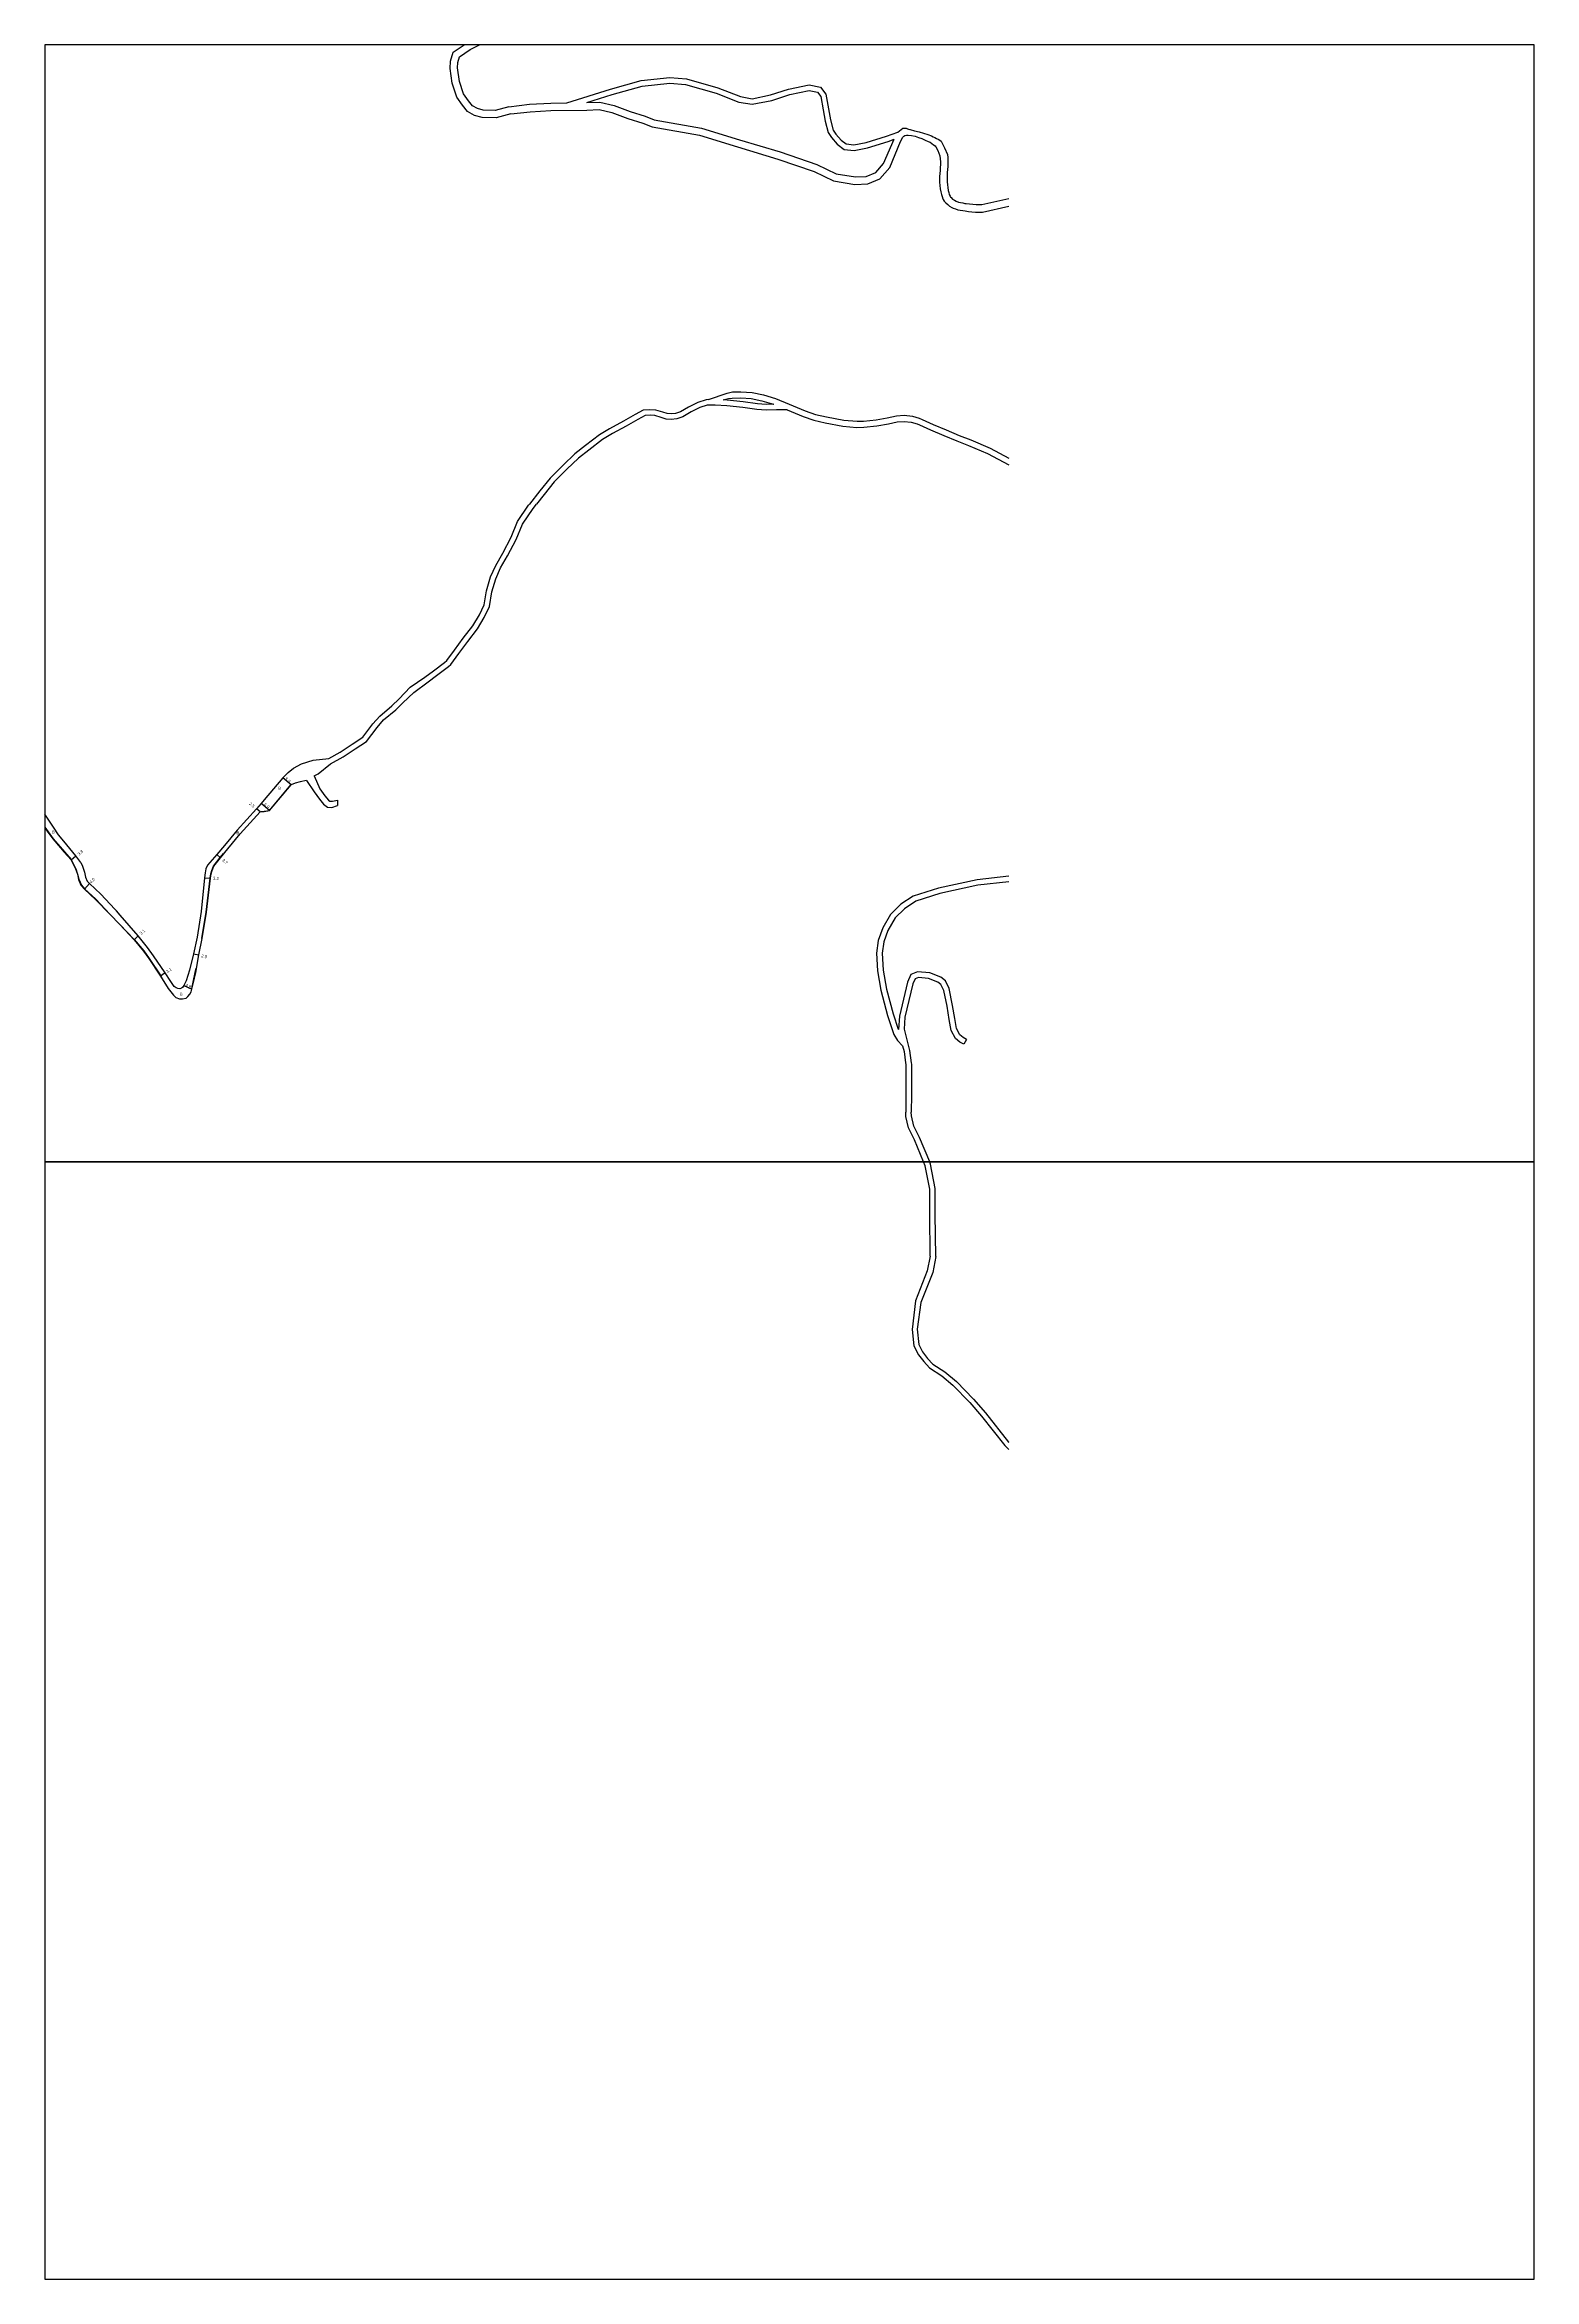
# Model space of a CAD drawing. Header units: metres. Extents: x -24000 to -21600, y -87000 to -84000.
# Drawn here: x -22400 to -21600, y -85200 to -84000 of the extents above; entities that cross this region are included whole.
import ezdxf

# ---------------------------------------------------------------- set-up
doc = ezdxf.new("R2010")
doc.units = ezdxf.units.M
doc.header["$LTSCALE"] = 2.5
for name, color, linetype in [('図郭', 7, 'Continuous'), ('幅員', 7, 'Continuous'), ('歩道・分離帯・安全施設', 7, 'Continuous'), ('舗装', 7, 'Continuous'), ('道路', 7, 'Continuous')]:
    doc.layers.add(name, color=color, linetype=linetype)
doc.styles.get("Standard").update_dxf_attribs({"font": ''})
doc.styles.get('Standard').set_extended_font_data('@MS PGothic')

msp = doc.modelspace()

# ---------------------------------------------------------------- linework, layer by layer
at = {"layer": '図郭'}
for points in [[(-22400, -84600), (-21600, -84600), (-21600, -84000), (-22400, -84000)], [(-22400, -85200), (-21600, -85200), (-21600, -84600), (-22400, -84600)]]:
    msp.add_lwpolyline(points, close=True, dxfattribs=at)
at = {"layer": '幅員'}
for points in [[(-22267.7, -84397.5), (-22272.1, -84393.7)], [(-22279.3, -84411.3), (-22283.8, -84407.4)], [(-22284.3, -84412), (-22286.2, -84410.4)], [(-22385.8, -84437.7), (-22383.3, -84435.6)], [(-22305.6, -84436.6), (-22307.6, -84434.9)], [(-22378.7, -84453.4), (-22375.9, -84450.5)], [(-22314.1, -84447.4), (-22310.9, -84447.6)], [(-22352, -84480.7), (-22349.8, -84478.6)], [(-22320.1, -84488.2), (-22317.3, -84488.8)], [(-22335.3, -84498.4), (-22337.8, -84500.2)], [(-22325.3, -84505.2), (-22320.9, -84507.2)]]:
    msp.add_lwpolyline(points, dxfattribs=at)
at = {"layer": '歩道・分離帯・安全施設'}
for points in [[(-22282.2, -84411.6), (-22279.3, -84411.2), (-22267.8, -84397.4)], [(-22283.8, -84411.8), (-22282.2, -84411.6)], [(-22400, -84420.2), (-22398.2, -84422.7), (-22395.5, -84426.4), (-22389.4, -84433.5), (-22385.7, -84437.6), (-22383.3, -84442.5), (-22382.3, -84445.4), (-22381.7, -84448.2), (-22380.3, -84451.3), (-22378.6, -84453.3), (-22372.6, -84458.9), (-22365, -84466.9), (-22359.6, -84472.4)], [(-22315.6, -84479.9), (-22313.2, -84465.9), (-22311.1, -84447.5), (-22310.8, -84445.3), (-22310.3, -84443.4), (-22309.3, -84441.2), (-22305.7, -84436.5), (-22304, -84434.3)], [(-22359.6, -84472.4), (-22351.9, -84480.6), (-22346.8, -84486.6), (-22343.9, -84490.7), (-22337.7, -84500.1), (-22337, -84501.3)], [(-22321, -84507), (-22320.2, -84503.5), (-22319.1, -84498.2), (-22318.7, -84496)]]:
    msp.add_lwpolyline(points, dxfattribs=at)
at = {"layer": '道路'}
for points in [[(-22149.7, -84037.2), (-22157.6, -84039.3), (-22165.1, -84039.1), (-22169.2, -84038), (-22172.9, -84035.9), (-22175.6, -84032.5), (-22178.6, -84028.1), (-22181.2, -84020.7), (-22182.3, -84012.7), (-22182.1, -84008.8), (-22180.7, -84004.1), (-22174.8, -84000)], [(-22150.7, -84033.3), (-22158.1, -84035.3), (-22164.5, -84035.1), (-22167.6, -84034.3), (-22170.2, -84032.8), (-22172.4, -84030.2), (-22175, -84026.3), (-22177.3, -84019.8), (-22178.3, -84012.5), (-22178.2, -84009.5), (-22177.3, -84006.6), (-22171.5, -84002.6), (-22166.4, -84000)], [(-22119.5, -84031.3), (-22096.1, -84023.9), (-22079.7, -84019.3), (-22064.3, -84017.7), (-22055.3, -84018.4), (-22038.5, -84023.1), (-22026.4, -84027.9), (-22020.1, -84029), (-22010.2, -84027), (-22000.6, -84023.9), (-21989.4, -84021.6), (-21983.4, -84022.8), (-21980.4, -84026.5), (-21979.1, -84034.5), (-21977.9, -84040.4), (-21976.5, -84045.9), (-21975.1, -84048), (-21972.3, -84051.2), (-21969.5, -84053.3), (-21965.4, -84053.8), (-21958.8, -84052.5), (-21947.9, -84049.1), (-21941.9, -84047)], [(-22108.9, -84031.1), (-22095.2, -84026.8), (-22079.1, -84022.2), (-22064.3, -84020.7), (-22055.9, -84021.4), (-22039.4, -84026), (-22027.2, -84030.8), (-22020.1, -84032), (-22009.5, -84029.9), (-21999.8, -84026.8), (-21989.4, -84024.6), (-21985, -84025.5), (-21983.2, -84027.8), (-21982, -84035), (-21980.8, -84041.1), (-21979.3, -84047.1), (-21977.5, -84049.8), (-21974.4, -84053.4), (-21970.7, -84056.2), (-21965.3, -84056.8), (-21958.1, -84055.4), (-21947, -84051.9), (-21943.7, -84050.8)], [(-22150.7, -84033.3), (-22139.6, -84032), (-22128.2, -84031.4), (-22119.5, -84031.3)], [(-22149.7, -84037.2), (-22139.3, -84036), (-22128.1, -84035.4), (-22108.8, -84035.1), (-22102.2, -84034.8), (-22095.4, -84036.5), (-22086.8, -84039.7), (-22078.8, -84042.1), (-22073.7, -84044.1)], [(-22108.9, -84031.1), (-22108.9, -84031.1), (-22101.8, -84030.8), (-22094.2, -84032.7), (-22085.5, -84035.9), (-22077.5, -84038.4), (-22072.6, -84040.3)], [(-22073.7, -84044.1), (-22048.3, -84048.6), (-22028, -84054.9), (-22006.3, -84061.4), (-21986.8, -84068.1), (-21976.3, -84073.1), (-21965, -84075), (-21957.9, -84074.7), (-21951.4, -84072), (-21946.1, -84066), (-21940.3, -84052), (-21939.1, -84049.7), (-21938.6, -84049.2), (-21938, -84048.8), (-21937.8, -84048.7), (-21937.2, -84048.6), (-21936.6, -84048.5), (-21936.3, -84048.6), (-21934.4, -84048.8), (-21932.5, -84049.2), (-21930.7, -84049.8), (-21928.9, -84050.4), (-21927.1, -84051.2), (-21925.5, -84051.9), (-21924.5, -84052.4), (-21923.5, -84053), (-21922.6, -84053.7), (-21921.8, -84054.4), (-21921.4, -84054.8), (-21920.3, -84056.9), (-21919.2, -84059.7), (-21919, -84061.3), (-21918.9, -84062.9), (-21918.9, -84064.4), (-21919, -84066), (-21919.1, -84067.6), (-21919.3, -84069.2), (-21919.4, -84070.8), (-21919.4, -84072.4), (-21919.4, -84073.8), (-21919.2, -84075.6), (-21919, -84077.4), (-21918.7, -84079.1), (-21918.7, -84079.1), (-21918.4, -84080.4), (-21918.1, -84081.6), (-21917.6, -84082.7), (-21917.4, -84083.1), (-21916.9, -84084), (-21916.3, -84084.8), (-21916, -84085), (-21915, -84085.9), (-21914, -84086.7), (-21912.8, -84087.4), (-21912.1, -84087.8), (-21910.9, -84088.2), (-21909.6, -84088.6), (-21908.3, -84088.8), (-21907, -84089), (-21905.7, -84089.2), (-21903.9, -84089.5), (-21902, -84089.7), (-21900.1, -84089.9), (-21898.2, -84089.9), (-21896.4, -84089.9), (-21882.2, -84086.7)], [(-22072.6, -84040.3), (-22047.3, -84044.8), (-22026.9, -84051.1), (-22005, -84057.6), (-21985.4, -84064.4), (-21974.9, -84069.3), (-21964.6, -84071), (-21958.8, -84070.7), (-21953.7, -84068.6), (-21949.5, -84063.8), (-21943.7, -84050.8)], [(-21941.9, -84047), (-21939.2, -84044.8), (-21938.6, -84044.8), (-21938, -84044.8), (-21937.3, -84044.9), (-21936.7, -84045.1), (-21936.1, -84045.3), (-21935.4, -84045.5), (-21935.2, -84045.6), (-21932.8, -84046.2), (-21930.4, -84046.8), (-21928, -84047.5), (-21925.7, -84048.3), (-21923.8, -84049), (-21922.9, -84049.5), (-21922, -84049.9), (-21921.1, -84050.3), (-21920.2, -84050.7), (-21919.3, -84051.2), (-21918.6, -84051.8), (-21918.3, -84052.1), (-21916.7, -84055.3), (-21915.2, -84059), (-21915, -84060.6), (-21914.9, -84062.2), (-21914.9, -84063.8), (-21915, -84065.4), (-21915.1, -84067), (-21915.3, -84068.6), (-21915.4, -84070.2), (-21915.4, -84071.8), (-21915.4, -84073.5), (-21915.4, -84073.6), (-21914.8, -84078.3), (-21914.5, -84079.3), (-21914.2, -84080.4), (-21913.8, -84081.3), (-21913.5, -84081.9), (-21913.2, -84082.1), (-21912.4, -84082.9), (-21911.4, -84083.5), (-21910.5, -84084), (-21909.3, -84084.5), (-21908.2, -84084.8), (-21907, -84085), (-21905.8, -84085.2), (-21905.1, -84085.3), (-21903.4, -84085.5), (-21901.6, -84085.7), (-21899.8, -84085.9), (-21898, -84085.9), (-21896.7, -84085.9), (-21882.2, -84082.6)], [(-22043.5, -84190.6), (-22044.8, -84190.7), (-22049.3, -84192.1), (-22054.3, -84194.6), (-22058.6, -84197.1), (-22061.2, -84198.1), (-22063.5, -84198.3), (-22065.7, -84198.1), (-22068.1, -84197.4), (-22071.8, -84196.2), (-22075, -84196), (-22078.5, -84196.3), (-22082.9, -84198.5), (-22089.2, -84202.2), (-22096.6, -84206.2), (-22102.1, -84209.5), (-22109.6, -84215.3), (-22115.3, -84219.7), (-22121.6, -84225.8), (-22128.5, -84232.7), (-22134.1, -84239.6), (-22139.7, -84246.7)], [(-22043.5, -84190.6), (-22033.5, -84187.1), (-22030.6, -84186.5), (-22026.2, -84186.4), (-22020.1, -84186.8), (-22014, -84188.1), (-22007.5, -84190), (-22000.2, -84193), (-21991.6, -84196.6), (-21986.1, -84198.5), (-21980.1, -84199.8), (-21970.9, -84201.6), (-21963.7, -84202.2), (-21960.2, -84202.1), (-21953.5, -84201.4), (-21947.6, -84200.4), (-21942.6, -84199.3), (-21938.4, -84199), (-21934, -84199.4), (-21930.4, -84200.5), (-21928.8, -84201.2), (-21922.9, -84203.9), (-21915.8, -84206.8), (-21908.9, -84209.8), (-21902.6, -84212.2)], [(-22035.7, -84190.8), (-22032.8, -84190), (-22030.8, -84189.8), (-22026.2, -84189.7), (-22020.5, -84190), (-22014.8, -84191.3), (-22008.6, -84193.1), (-22008.4, -84193.1)], [(-22008.4, -84193.1), (-22012.5, -84193.2), (-22017.2, -84192.9), (-22024.8, -84191.8), (-22033.4, -84190.9), (-22035.7, -84190.8)], [(-22001.3, -84196.1), (-22006.9, -84196), (-22012.6, -84196.2), (-22017.5, -84195.9), (-22025.1, -84194.8), (-22033.6, -84193.9), (-22040, -84193.5), (-22044.3, -84193.6), (-22048.2, -84194.9), (-22052.8, -84197.2), (-22057.3, -84199.8), (-22060.5, -84201), (-22063.5, -84201.3), (-22066.3, -84201.1), (-22069, -84200.2), (-22072.4, -84199.1), (-22074.9, -84199), (-22077.6, -84199.2), (-22081.5, -84201.2), (-22087.8, -84204.8), (-22095.1, -84208.8), (-22100.4, -84212), (-22107.8, -84217.7), (-22113.4, -84222), (-22119.5, -84227.9), (-22126.3, -84234.7), (-22131.8, -84241.5), (-22135.9, -84246.7)], [(-22001.3, -84196.1), (-21992.7, -84199.7), (-21987, -84201.7), (-21980.8, -84203), (-21971.4, -84204.9), (-21963.8, -84205.5), (-21960, -84205.4), (-21953.1, -84204.7), (-21946.9, -84203.6), (-21942.1, -84202.6), (-21938.4, -84202.3), (-21934.6, -84202.7), (-21931.5, -84203.6), (-21930.1, -84204.2), (-21924.2, -84206.9), (-21917.1, -84209.8), (-21910.1, -84212.8), (-21903.8, -84215.3)], [(-21903.8, -84215.3), (-21893.7, -84219.6), (-21882.2, -84225.7)], [(-21902.6, -84212.2), (-21892.2, -84216.6), (-21882.2, -84222)], [(-22272.1, -84393.7), (-22269.2, -84390.8), (-22266.3, -84388.5), (-22262, -84386.2), (-22255.8, -84384.2), (-22247.4, -84383.3), (-22241.3, -84379.9), (-22234.9, -84375.7), (-22229.2, -84371.9), (-22223.8, -84364.7), (-22220.1, -84360.5), (-22213.5, -84355), (-22209.7, -84351.3), (-22203.8, -84345.1), (-22195.9, -84339.6), (-22191.2, -84336.3), (-22185.2, -84331.8), (-22184.1, -84330.7), (-22180, -84325.2), (-22175.2, -84318.7), (-22170, -84312), (-22166.5, -84306.2), (-22164, -84300.8), (-22162.7, -84293.3), (-22160.6, -84285.8), (-22157.8, -84279.6), (-22154, -84273), (-22149.5, -84264.5), (-22146, -84256.1), (-22140.2, -84247.3), (-22139.7, -84246.7)], [(-22255.2, -84392.7), (-22253.1, -84391.5), (-22246.5, -84386.2), (-22239.7, -84382.5), (-22233.2, -84378.2), (-22227.1, -84374.1), (-22221.5, -84366.6), (-22218, -84362.6), (-22211.5, -84357.2), (-22207.6, -84353.5), (-22201.8, -84347.9), (-22194.1, -84342.1), (-22189.5, -84338.7), (-22183.1, -84334), (-22181.9, -84332.8), (-22177.6, -84327), (-22172.8, -84320.5), (-22167.5, -84313.7), (-22163.9, -84307.6), (-22161.1, -84301.7), (-22159.8, -84293.9), (-22157.8, -84286.8), (-22155.2, -84280.9), (-22151.4, -84274.5), (-22146.8, -84265.7), (-22143.4, -84257.5), (-22137.7, -84249), (-22135.9, -84246.7)], [(-22272.1, -84393.7), (-22282.2, -84405.5)], [(-22259.4, -84395.1), (-22262.8, -84395.8), (-22265.4, -84396.5), (-22267.7, -84397.5)], [(-22259.4, -84395.1), (-22255.3, -84401.2), (-22252.5, -84405.2), (-22250.2, -84407.8), (-22248.1, -84409.5), (-22245.7, -84409.7), (-22242.7, -84408.6)], [(-22255.2, -84392.7), (-22252.2, -84399.6), (-22249.5, -84403.4), (-22247.6, -84405.7), (-22246.8, -84406.3), (-22245.4, -84406.3), (-22242.7, -84405.7)], [(-22282.2, -84405.5), (-22283.8, -84407.4), (-22286.2, -84410.4), (-22296.6, -84421.8), (-22303.5, -84430.1), (-22307.6, -84434.9), (-22312.5, -84440.6), (-22313.4, -84442.6), (-22313.8, -84444.7), (-22314.1, -84447.4), (-22315.9, -84465.4), (-22318.1, -84479.3), (-22320.1, -84488.2), (-22322.2, -84496.9), (-22324.1, -84502.7), (-22325.3, -84505.2), (-22326, -84506.3), (-22326.6, -84506.7), (-22327.4, -84507), (-22328.5, -84506.9), (-22329.4, -84506.5), (-22330.4, -84505.7), (-22332.2, -84503.1), (-22335.3, -84498.4), (-22341.5, -84489.3), (-22344.7, -84484.9), (-22349.8, -84478.6), (-22359.5, -84467.5), (-22361.4, -84465.1)], [(-22282.2, -84411.7), (-22279.3, -84411.3), (-22267.7, -84397.5)], [(-22242.7, -84405.7), (-22242.7, -84408.6)], [(-22380.6, -84439.2), (-22383.3, -84435.6), (-22389.8, -84427.7), (-22392.5, -84424.3), (-22395.2, -84420.2), (-22398.9, -84414.8), (-22400, -84413.3)], [(-22359.7, -84472.5), (-22352, -84480.7), (-22347, -84486.7), (-22344, -84490.7), (-22337.8, -84500.2), (-22333.7, -84506.8), (-22330.9, -84510.4), (-22329.5, -84511.7), (-22327.6, -84512.3), (-22325.9, -84512.4), (-22324.1, -84512), (-22323.1, -84511.2), (-22322.1, -84509.9), (-22321.4, -84508.6), (-22320.9, -84507.2), (-22320, -84503.6), (-22318.9, -84498.2), (-22317.3, -84488.8), (-22315.5, -84479.9), (-22313.1, -84465.9), (-22310.9, -84447.6), (-22310.6, -84445.3), (-22310.1, -84443.4), (-22309.1, -84441.2), (-22305.6, -84436.6), (-22301.7, -84431.8), (-22295, -84423.8), (-22284.3, -84412), (-22282.2, -84411.7)], [(-22400, -84420.5), (-22398.3, -84422.8), (-22395.6, -84426.5), (-22389.5, -84433.6), (-22385.8, -84437.7), (-22383.4, -84442.6), (-22382.4, -84445.4), (-22381.8, -84448.3), (-22380.5, -84451.3), (-22378.7, -84453.4), (-22372.7, -84459.1), (-22365.1, -84467), (-22359.7, -84472.5)], [(-22380.6, -84439.2), (-22379.7, -84441.1), (-22378.6, -84444.4), (-22378, -84447), (-22377.1, -84449.2), (-22375.9, -84450.5), (-22369.9, -84456.2), (-22362.3, -84464.2), (-22361.4, -84465.1)], [(-21882.2, -84446.5), (-21899.3, -84448.4), (-21920, -84452.9), (-21933.5, -84457.2), (-21940.2, -84461.6), (-21945.7, -84467.1), (-21949.9, -84474.3), (-21952.4, -84481.1), (-21953.2, -84487.8), (-21952.7, -84497.3), (-21950.9, -84507.8), (-21947.3, -84521.4), (-21943.9, -84531.5), (-21942, -84534.7), (-21939.3, -84537.7)], [(-21882.2, -84449.5), (-21898.8, -84451.4), (-21919.2, -84455.8), (-21932.2, -84459.9), (-21938.3, -84464), (-21943.3, -84468.9), (-21947.2, -84475.6), (-21949.4, -84481.8), (-21950.2, -84487.9), (-21949.7, -84496.9), (-21947.9, -84507.2), (-21944.4, -84520.5), (-21941.7, -84528.7), (-21941.4, -84528.9)], [(-21904.9, -84534.3), (-21906.8, -84533.2), (-21908.5, -84531.7), (-21910.3, -84528.3), (-21911.2, -84523), (-21912.5, -84515.9), (-21914.2, -84506.9), (-21916.3, -84502.8), (-21918.8, -84500.8), (-21924.7, -84498.5), (-21931.2, -84497.8), (-21934.9, -84499.4), (-21936.6, -84503.5), (-21941, -84521.7), (-21941.4, -84528.9)], [(-21906.4, -84536.8), (-21908.6, -84535.6), (-21910.9, -84533.6), (-21913.2, -84529.3), (-21914.2, -84523.5), (-21915.4, -84516.4), (-21917.1, -84507.9), (-21918.7, -84504.7), (-21920.3, -84503.4), (-21925.4, -84501.5), (-21930.7, -84500.9), (-21932.6, -84501.7), (-21933.8, -84504.4), (-21938, -84522.2), (-21938.4, -84528.7), (-21935.6, -84540.1), (-21934.6, -84546.7)], [(-21939.3, -84537.7), (-21938.5, -84540.7), (-21937.7, -84546.7)], [(-21904.9, -84534.3), (-21906.4, -84536.8)], [(-21937.7, -84546.7), (-21937.5, -84547.7), (-21937.5, -84564), (-21937.6, -84573.3)], [(-21934.6, -84546.7), (-21934.5, -84547.5), (-21934.5, -84564), (-21934.6, -84573.2)], [(-21928, -84600), (-21932.9, -84588.1), (-21936.1, -84581.7), (-21937.5, -84575.6), (-21937.6, -84573.3)], [(-21924.7, -84600), (-21930.2, -84586.8), (-21933.3, -84580.7), (-21934.5, -84575.2), (-21934.6, -84573.2)], [(-21924.4, -84650.5), (-21924.7, -84628), (-21924.7, -84614.5), (-21927.1, -84602.1), (-21928, -84600)], [(-21921.4, -84650.7), (-21921.7, -84628), (-21921.7, -84614.2), (-21924.2, -84601.2), (-21924.7, -84600)], [(-21924.4, -84650.5), (-21926, -84658.5), (-21932.3, -84674.6), (-21934.2, -84689.9)], [(-21921.4, -84650.7), (-21923.1, -84659.3), (-21929.4, -84675.4), (-21931.5, -84689.7)], [(-21934.2, -84689.9), (-21933.2, -84698.8), (-21930.7, -84703.5), (-21927.9, -84707.2), (-21924.8, -84710.6), (-21918.2, -84714.8), (-21912.2, -84719.8), (-21903.1, -84729.1), (-21896.8, -84736.4), (-21884.4, -84752.2), (-21882.2, -84754.3)], [(-21931.5, -84689.7), (-21930.6, -84698), (-21928.5, -84702), (-21925.8, -84705.5), (-21923.1, -84708.5), (-21916.6, -84712.6), (-21910.4, -84717.9), (-21901.1, -84727.3), (-21894.7, -84734.7), (-21882.4, -84750.4), (-21882.2, -84750.6)]]:
    msp.add_lwpolyline(points, dxfattribs=at)

# ---------------------------------------------------------------- texts
at = {"layer": '幅員'}
for s, rotation, p in [('5.8', 318.9006, (-22271.1, -84394.5)), ('2.5', 320.207, (-22290.4, -84407.9)), ('6.0', 319.1019, (-22282.4, -84408.3)), ('3.3', 40.6446, (-22381.5, -84435.5)), ('2.7', 319.9982, (-22304.8, -84438.3)), ('4.0', 46.4691, (-22374.9, -84450.5)), ('3.2', 356.7591, (-22309.6, -84448.4)), ('3.1', 43.1158, (-22348.1, -84478.1)), ('2.9', 346.9057, (-22316, -84490)), ('3.1', 34.4719, (-22334.1, -84498.6)), ('4.8', 335.1603, (-22324.5, -84505.5))]:
    msp.add_text(s, height=1.6, rotation=rotation, dxfattribs=at).set_placement(p)
at = {"layer": '舗装'}
for p in [(-22274.6, -84400.1), (-22396.1, -84423.6), (-22297, -84424), (-22327.4, -84510.7)]:
    msp.add_text('B', height=1.6, dxfattribs=at).set_placement(p)

doc.saveas('drawing.dxf')
